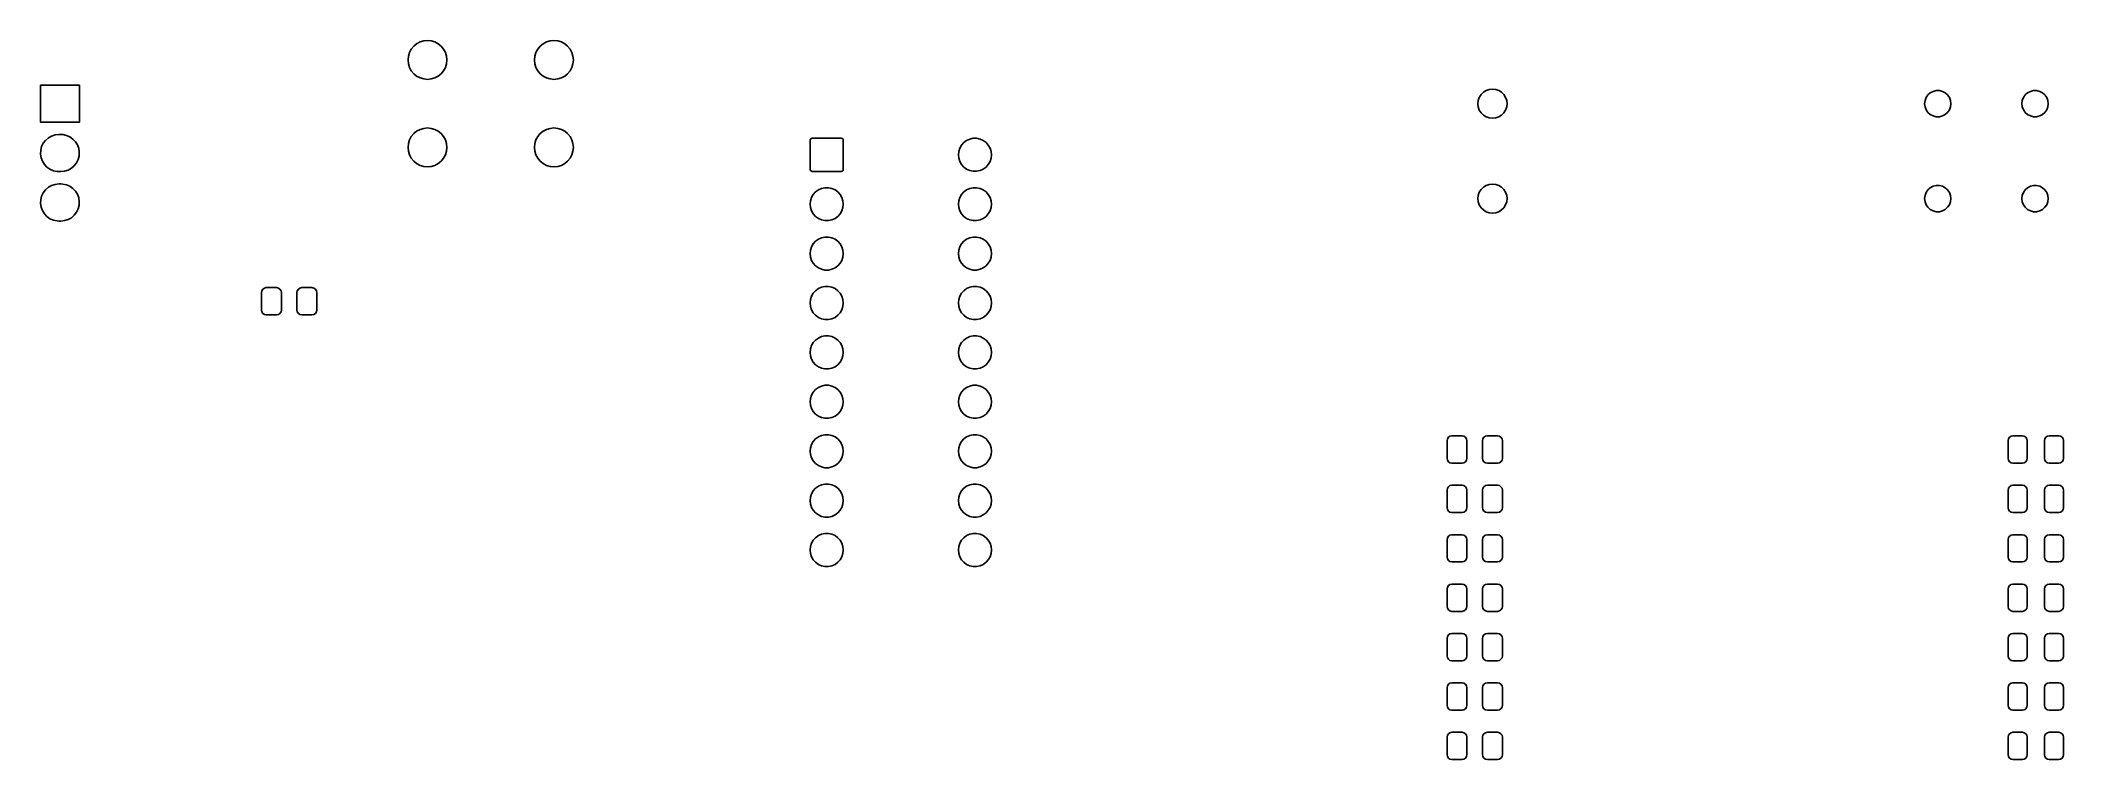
# Model space of a CAD drawing. Extents: x 2.96 to 7.06, y -3.93 to -2.47.
import ezdxf

# ---------------------------------------------------------------- set-up
doc = ezdxf.new("R2010")
doc.units = 0
doc.header["$MEASUREMENT"] = 0
doc.layers.add('BLACK', color=7, linetype='CONTINUOUS')

msp = doc.modelspace()

# ---------------------------------------------------------------- linework, layer by layer
at = {"layer": 'BLACK', "linetype": 'CONTINUOUS'}
for p, q in [((3.7055, -2.5037), (3.7077, -2.4964)), ((3.7077, -2.4964), (3.7114, -2.4895)), ((3.7114, -2.4895), (3.7163, -2.4836)), ((3.7163, -2.4836), (3.7222, -2.4787)), ((3.7222, -2.4787), (3.729, -2.475)), ((3.729, -2.475), (3.7364, -2.4728)), ((3.7364, -2.4728), (3.7441, -2.472)), ((3.7441, -2.472), (3.7518, -2.4728)), ((3.7518, -2.4728), (3.7592, -2.475)), ((3.7592, -2.475), (3.766, -2.4787)), ((3.766, -2.4787), (3.7719, -2.4836)), ((3.7719, -2.4836), (3.7768, -2.4895)), ((3.7768, -2.4895), (3.7805, -2.4964)), ((3.7805, -2.4964), (3.7827, -2.5037)), ((3.9614, -2.5037), (3.9636, -2.4964)), ((3.9636, -2.4964), (3.9673, -2.4895)), ((3.9673, -2.4895), (3.9722, -2.4836)), ((3.9722, -2.4836), (3.9781, -2.4787)), ((3.9781, -2.4787), (3.9849, -2.475)), ((3.9849, -2.475), (3.9923, -2.4728)), ((3.9923, -2.4728), (4, -2.472)), ((4, -2.472), (4.0077, -2.4728)), ((4.0077, -2.4728), (4.0151, -2.475)), ((4.0151, -2.475), (4.0219, -2.4787)), ((4.0219, -2.4787), (4.0278, -2.4836)), ((4.0278, -2.4836), (4.0327, -2.4895)), ((4.0327, -2.4895), (4.0364, -2.4964)), ((4.0364, -2.4964), (4.0386, -2.5037)), ((3.7047, -2.5114), (3.7055, -2.5037)), ((3.7055, -2.5191), (3.7047, -2.5114)), ((3.7077, -2.5265), (3.7055, -2.5191)), ((3.7114, -2.5333), (3.7077, -2.5265)), ((3.7163, -2.5393), (3.7114, -2.5333)), ((3.7768, -2.5333), (3.7719, -2.5393)), ((3.7805, -2.5265), (3.7768, -2.5333)), ((3.7827, -2.5191), (3.7805, -2.5265)), ((3.7827, -2.5037), (3.7835, -2.5114)), ((3.7835, -2.5114), (3.7827, -2.5191)), ((3.9606, -2.5114), (3.9614, -2.5037)), ((3.9614, -2.5191), (3.9606, -2.5114)), ((3.9636, -2.5265), (3.9614, -2.5191)), ((3.9673, -2.5333), (3.9636, -2.5265)), ((3.9722, -2.5393), (3.9673, -2.5333)), ((4.0327, -2.5333), (4.0278, -2.5393)), ((4.0364, -2.5265), (4.0327, -2.5333)), ((4.0386, -2.5191), (4.0364, -2.5265)), ((4.0386, -2.5037), (4.0394, -2.5114)), ((4.0394, -2.5114), (4.0386, -2.5191)), ((2.9606, -2.6375), (2.9606, -2.5625)), ((2.9606, -2.5625), (3.0394, -2.5625)), ((3.0394, -2.5625), (3.0394, -2.6375)), ((3.7222, -2.5442), (3.7163, -2.5393)), ((3.729, -2.5478), (3.7222, -2.5442)), ((3.7364, -2.55), (3.729, -2.5478)), ((3.7441, -2.5508), (3.7364, -2.55)), ((3.7518, -2.55), (3.7441, -2.5508)), ((3.7592, -2.5478), (3.7518, -2.55)), ((3.766, -2.5442), (3.7592, -2.5478)), ((3.7719, -2.5393), (3.766, -2.5442)), ((3.9781, -2.5442), (3.9722, -2.5393)), ((3.9849, -2.5478), (3.9781, -2.5442)), ((3.9923, -2.55), (3.9849, -2.5478)), ((4, -2.5508), (3.9923, -2.55)), ((4.0077, -2.55), (4, -2.5508)), ((4.0151, -2.5478), (4.0077, -2.55)), ((4.0219, -2.5442), (4.0151, -2.5478)), ((4.0278, -2.5393), (4.0219, -2.5442)), ((5.8769, -2.5816), (5.8816, -2.5769)), ((5.8816, -2.5769), (5.8872, -2.5734)), ((5.8872, -2.5734), (5.8934, -2.5712)), ((5.8934, -2.5712), (5.9, -2.5705)), ((5.9, -2.5705), (5.9066, -2.5712)), ((5.9066, -2.5712), (5.9128, -2.5734)), ((5.9128, -2.5734), (5.9184, -2.5769)), ((5.9184, -2.5769), (5.9231, -2.5816)), ((6.7816, -2.5823), (6.7864, -2.5781)), ((6.7864, -2.5781), (6.7921, -2.5751)), ((6.7921, -2.5751), (6.7984, -2.5736)), ((6.7984, -2.5736), (6.8048, -2.5736)), ((6.8048, -2.5736), (6.811, -2.5751)), ((6.811, -2.5751), (6.8167, -2.5781)), ((6.8167, -2.5781), (6.8215, -2.5823)), ((6.9785, -2.5823), (6.9833, -2.5781)), ((6.9833, -2.5781), (6.989, -2.5751)), ((6.989, -2.5751), (6.9952, -2.5736)), ((6.9952, -2.5736), (7.0016, -2.5736)), ((7.0016, -2.5736), (7.0079, -2.5751)), ((7.0079, -2.5751), (7.0136, -2.5781)), ((7.0136, -2.5781), (7.0184, -2.5823)), ((5.8705, -2.6), (5.8712, -2.5934)), ((5.8712, -2.6066), (5.8705, -2.6)), ((5.8712, -2.5934), (5.8734, -2.5872)), ((5.8734, -2.6128), (5.8712, -2.6066)), ((5.8734, -2.5872), (5.8769, -2.5816)), ((5.8769, -2.6184), (5.8734, -2.6128)), ((5.8816, -2.6231), (5.8769, -2.6184)), ((5.9231, -2.6184), (5.9184, -2.6231)), ((5.9231, -2.5816), (5.9266, -2.5872)), ((5.9266, -2.6128), (5.9231, -2.6184)), ((5.9266, -2.5872), (5.9288, -2.5934)), ((5.9288, -2.6066), (5.9266, -2.6128)), ((5.9288, -2.5934), (5.9295, -2.6)), ((5.9295, -2.6), (5.9288, -2.6066)), ((6.7749, -2.6), (6.7757, -2.5936)), ((6.7757, -2.6064), (6.7749, -2.6)), ((6.7757, -2.5936), (6.778, -2.5876)), ((6.778, -2.6124), (6.7757, -2.6064)), ((6.778, -2.5876), (6.7816, -2.5823)), ((6.7816, -2.6177), (6.778, -2.6124)), ((6.7864, -2.6219), (6.7816, -2.6177)), ((6.8215, -2.6177), (6.8167, -2.6219)), ((6.8215, -2.5823), (6.8252, -2.5876)), ((6.8252, -2.6124), (6.8215, -2.6177)), ((6.8252, -2.5876), (6.8274, -2.5936)), ((6.8274, -2.6064), (6.8252, -2.6124)), ((6.8274, -2.5936), (6.8282, -2.6)), ((6.8282, -2.6), (6.8274, -2.6064)), ((6.9718, -2.6), (6.9726, -2.5936)), ((6.9726, -2.6064), (6.9718, -2.6)), ((6.9726, -2.5936), (6.9748, -2.5876)), ((6.9748, -2.6124), (6.9726, -2.6064)), ((6.9748, -2.5876), (6.9785, -2.5823)), ((6.9785, -2.6177), (6.9748, -2.6124)), ((6.9833, -2.6219), (6.9785, -2.6177)), ((7.0184, -2.6177), (7.0136, -2.6219)), ((7.0184, -2.5823), (7.022, -2.5876)), ((7.022, -2.6124), (7.0184, -2.6177)), ((7.022, -2.5876), (7.0243, -2.5936)), ((7.0243, -2.6064), (7.022, -2.6124)), ((7.0243, -2.5936), (7.0251, -2.6)), ((7.0251, -2.6), (7.0243, -2.6064)), ((3.0394, -2.6375), (2.9606, -2.6375)), ((3.7114, -2.6667), (3.7163, -2.6607)), ((3.7163, -2.6607), (3.7222, -2.6558)), ((3.7222, -2.6558), (3.729, -2.6522)), ((3.729, -2.6522), (3.7364, -2.65)), ((3.7364, -2.65), (3.7441, -2.6492)), ((3.7441, -2.6492), (3.7518, -2.65)), ((3.7518, -2.65), (3.7592, -2.6522)), ((3.7592, -2.6522), (3.766, -2.6558)), ((3.766, -2.6558), (3.7719, -2.6607)), ((3.7719, -2.6607), (3.7768, -2.6667)), ((3.9673, -2.6667), (3.9722, -2.6607)), ((3.9722, -2.6607), (3.9781, -2.6558)), ((3.9781, -2.6558), (3.9849, -2.6522)), ((3.9849, -2.6522), (3.9923, -2.65)), ((3.9923, -2.65), (4, -2.6492)), ((4, -2.6492), (4.0077, -2.65)), ((4.0077, -2.65), (4.0151, -2.6522)), ((4.0151, -2.6522), (4.0219, -2.6558)), ((4.0219, -2.6558), (4.0278, -2.6607)), ((4.0278, -2.6607), (4.0327, -2.6667)), ((5.8872, -2.6266), (5.8816, -2.6231)), ((5.8934, -2.6288), (5.8872, -2.6266)), ((5.9, -2.6295), (5.8934, -2.6288)), ((5.9066, -2.6288), (5.9, -2.6295)), ((5.9128, -2.6266), (5.9066, -2.6288)), ((5.9184, -2.6231), (5.9128, -2.6266)), ((6.7921, -2.6249), (6.7864, -2.6219)), ((6.7984, -2.6264), (6.7921, -2.6249)), ((6.8048, -2.6264), (6.7984, -2.6264)), ((6.811, -2.6249), (6.8048, -2.6264)), ((6.8167, -2.6219), (6.811, -2.6249)), ((6.989, -2.6249), (6.9833, -2.6219)), ((6.9952, -2.6264), (6.989, -2.6249)), ((7.0016, -2.6264), (6.9952, -2.6264)), ((7.0079, -2.6249), (7.0016, -2.6264)), ((7.0136, -2.6219), (7.0079, -2.6249)), ((2.9607, -2.7019), (2.9611, -2.6943)), ((2.9618, -2.7094), (2.9607, -2.7019)), ((2.9611, -2.6943), (2.963, -2.687)), ((2.963, -2.687), (2.9663, -2.6802)), ((2.9663, -2.6802), (2.971, -2.6742)), ((2.971, -2.6742), (2.9767, -2.6692)), ((2.9767, -2.6692), (2.9833, -2.6655)), ((2.9833, -2.6655), (2.9906, -2.6633)), ((2.9906, -2.6633), (2.9981, -2.6625)), ((2.9981, -2.6625), (3.0019, -2.6625)), ((3.0019, -2.6625), (3.0057, -2.6627)), ((3.0057, -2.6627), (3.0131, -2.6642)), ((3.0131, -2.6642), (3.0201, -2.6672)), ((3.0201, -2.6672), (3.0263, -2.6715)), ((3.0263, -2.6715), (3.0315, -2.677)), ((3.0315, -2.677), (3.0355, -2.6835)), ((3.0355, -2.6835), (3.0382, -2.6906)), ((3.0382, -2.6906), (3.0393, -2.6981)), ((3.0393, -2.6981), (3.0389, -2.7057)), ((3.7047, -2.6886), (3.7055, -2.6809)), ((3.7055, -2.6963), (3.7047, -2.6886)), ((3.7055, -2.6809), (3.7077, -2.6735)), ((3.7077, -2.7036), (3.7055, -2.6963)), ((3.7077, -2.6735), (3.7114, -2.6667)), ((3.7768, -2.6667), (3.7805, -2.6735)), ((3.7805, -2.6735), (3.7827, -2.6809)), ((3.7827, -2.6963), (3.7805, -2.7036)), ((3.7827, -2.6809), (3.7835, -2.6886)), ((3.7835, -2.6886), (3.7827, -2.6963)), ((3.9606, -2.6886), (3.9614, -2.6809)), ((3.9614, -2.6963), (3.9606, -2.6886)), ((3.9614, -2.6809), (3.9636, -2.6735)), ((3.9636, -2.7036), (3.9614, -2.6963)), ((3.9636, -2.6735), (3.9673, -2.6667)), ((4.0327, -2.6667), (4.0364, -2.6735)), ((4.0364, -2.6735), (4.0386, -2.6809)), ((4.0386, -2.6963), (4.0364, -2.7036)), ((4.0386, -2.6809), (4.0394, -2.6886)), ((4.0394, -2.6886), (4.0386, -2.6963)), ((4.5188, -2.6739), (4.5191, -2.6724)), ((4.5188, -2.7329), (4.5188, -2.6739)), ((4.5191, -2.6724), (4.52, -2.6711)), ((4.52, -2.6711), (4.5213, -2.6702)), ((4.5213, -2.6702), (4.5228, -2.6699)), ((4.5228, -2.6699), (4.5818, -2.6699)), ((4.5818, -2.6699), (4.5834, -2.6702)), ((4.5834, -2.6702), (4.5847, -2.6711)), ((4.5847, -2.6711), (4.5855, -2.6724)), ((4.5855, -2.6724), (4.5859, -2.6739)), ((4.5859, -2.6739), (4.5859, -2.7329)), ((4.8188, -2.7034), (4.8196, -2.6965)), ((4.8196, -2.6965), (4.8217, -2.6898)), ((4.8217, -2.6898), (4.8252, -2.6837)), ((4.8252, -2.6837), (4.8299, -2.6785)), ((4.8299, -2.6785), (4.8356, -2.6744)), ((4.8356, -2.6744), (4.842, -2.6716)), ((4.842, -2.6716), (4.8488, -2.6701)), ((4.8488, -2.6701), (4.8558, -2.6701)), ((4.8558, -2.6701), (4.8627, -2.6716)), ((4.8627, -2.6716), (4.8691, -2.6744)), ((4.8691, -2.6744), (4.8748, -2.6785)), ((4.8748, -2.6785), (4.8794, -2.6837)), ((4.8794, -2.6837), (4.883, -2.6898)), ((4.883, -2.6898), (4.8851, -2.6965)), ((4.8851, -2.6965), (4.8859, -2.7034)), ((2.9645, -2.7165), (2.9618, -2.7094)), ((2.9685, -2.723), (2.9645, -2.7165)), ((2.9737, -2.7285), (2.9685, -2.723)), ((2.9799, -2.7328), (2.9737, -2.7285)), ((2.9869, -2.7358), (2.9799, -2.7328)), ((2.9943, -2.7373), (2.9869, -2.7358)), ((2.9981, -2.7375), (2.9943, -2.7373)), ((3.0019, -2.7375), (2.9981, -2.7375)), ((3.0094, -2.7367), (3.0019, -2.7375)), ((3.0167, -2.7345), (3.0094, -2.7367)), ((3.0233, -2.7308), (3.0167, -2.7345)), ((3.029, -2.7258), (3.0233, -2.7308)), ((3.0337, -2.7198), (3.029, -2.7258)), ((3.037, -2.713), (3.0337, -2.7198)), ((3.0389, -2.7057), (3.037, -2.713)), ((3.7114, -2.7105), (3.7077, -2.7036)), ((3.7163, -2.7164), (3.7114, -2.7105)), ((3.7222, -2.7213), (3.7163, -2.7164)), ((3.729, -2.725), (3.7222, -2.7213)), ((3.7364, -2.7272), (3.729, -2.725)), ((3.7441, -2.728), (3.7364, -2.7272)), ((3.7518, -2.7272), (3.7441, -2.728)), ((3.7592, -2.725), (3.7518, -2.7272)), ((3.766, -2.7213), (3.7592, -2.725)), ((3.7719, -2.7164), (3.766, -2.7213)), ((3.7768, -2.7105), (3.7719, -2.7164)), ((3.7805, -2.7036), (3.7768, -2.7105)), ((3.9673, -2.7105), (3.9636, -2.7036)), ((3.9722, -2.7164), (3.9673, -2.7105)), ((3.9781, -2.7213), (3.9722, -2.7164)), ((3.9849, -2.725), (3.9781, -2.7213)), ((3.9923, -2.7272), (3.9849, -2.725)), ((4, -2.728), (3.9923, -2.7272)), ((4.0077, -2.7272), (4, -2.728)), ((4.0151, -2.725), (4.0077, -2.7272)), ((4.0219, -2.7213), (4.0151, -2.725)), ((4.0278, -2.7164), (4.0219, -2.7213)), ((4.0327, -2.7105), (4.0278, -2.7164)), ((4.0364, -2.7036), (4.0327, -2.7105)), ((4.5191, -2.7345), (4.5188, -2.7329)), ((4.52, -2.7358), (4.5191, -2.7345)), ((4.5213, -2.7367), (4.52, -2.7358)), ((4.5228, -2.737), (4.5213, -2.7367)), ((4.5818, -2.737), (4.5228, -2.737)), ((4.5834, -2.7367), (4.5818, -2.737)), ((4.5847, -2.7358), (4.5834, -2.7367)), ((4.5855, -2.7345), (4.5847, -2.7358)), ((4.5859, -2.7329), (4.5855, -2.7345)), ((4.8196, -2.7104), (4.8188, -2.7034)), ((4.8217, -2.7171), (4.8196, -2.7104)), ((4.8252, -2.7231), (4.8217, -2.7171)), ((4.8299, -2.7283), (4.8252, -2.7231)), ((4.8356, -2.7325), (4.8299, -2.7283)), ((4.842, -2.7353), (4.8356, -2.7325)), ((4.8488, -2.7368), (4.842, -2.7353)), ((4.8558, -2.7368), (4.8488, -2.7368)), ((4.8627, -2.7353), (4.8558, -2.7368)), ((4.8691, -2.7325), (4.8627, -2.7353)), ((4.8748, -2.7283), (4.8691, -2.7325)), ((4.8794, -2.7231), (4.8748, -2.7283)), ((4.883, -2.7171), (4.8794, -2.7231)), ((4.8851, -2.7104), (4.883, -2.7171)), ((4.8859, -2.7034), (4.8851, -2.7104)), ((2.963, -2.787), (2.9663, -2.7802)), ((2.9663, -2.7802), (2.971, -2.7742)), ((2.971, -2.7742), (2.9767, -2.7692)), ((2.9767, -2.7692), (2.9833, -2.7655)), ((2.9833, -2.7655), (2.9906, -2.7633)), ((2.9906, -2.7633), (2.9981, -2.7625)), ((2.9981, -2.7625), (3.0019, -2.7625)), ((3.0019, -2.7625), (3.0057, -2.7627)), ((3.0057, -2.7627), (3.0131, -2.7642)), ((3.0131, -2.7642), (3.0201, -2.7672)), ((3.0201, -2.7672), (3.0263, -2.7715)), ((3.0263, -2.7715), (3.0315, -2.777)), ((3.0315, -2.777), (3.0355, -2.7835)), ((3.0355, -2.7835), (3.0382, -2.7906)), ((4.5217, -2.7898), (4.5252, -2.7837)), ((4.5252, -2.7837), (4.5299, -2.7785)), ((4.5299, -2.7785), (4.5356, -2.7744)), ((4.5356, -2.7744), (4.542, -2.7716)), ((4.542, -2.7716), (4.5488, -2.7701)), ((4.5488, -2.7701), (4.5558, -2.7701)), ((4.5558, -2.7701), (4.5627, -2.7716)), ((4.5627, -2.7716), (4.5691, -2.7744)), ((4.5691, -2.7744), (4.5748, -2.7785)), ((4.5748, -2.7785), (4.5794, -2.7837)), ((4.5794, -2.7837), (4.583, -2.7898)), ((4.8217, -2.7898), (4.8252, -2.7837)), ((4.8252, -2.7837), (4.8299, -2.7785)), ((4.8299, -2.7785), (4.8356, -2.7744)), ((4.8356, -2.7744), (4.842, -2.7716)), ((4.842, -2.7716), (4.8488, -2.7701)), ((4.8488, -2.7701), (4.8558, -2.7701)), ((4.8558, -2.7701), (4.8627, -2.7716)), ((4.8627, -2.7716), (4.8691, -2.7744)), ((4.8691, -2.7744), (4.8748, -2.7785)), ((4.8748, -2.7785), (4.8794, -2.7837)), ((4.8794, -2.7837), (4.883, -2.7898)), ((5.8712, -2.7856), (5.8734, -2.7793)), ((5.8734, -2.7793), (5.8769, -2.7737)), ((5.8769, -2.7737), (5.8816, -2.769)), ((5.8816, -2.769), (5.8872, -2.7655)), ((5.8872, -2.7655), (5.8934, -2.7633)), ((5.8934, -2.7633), (5.9, -2.7626)), ((5.9, -2.7626), (5.9066, -2.7633)), ((5.9066, -2.7633), (5.9128, -2.7655)), ((5.9128, -2.7655), (5.9184, -2.769)), ((5.9184, -2.769), (5.9231, -2.7737)), ((5.9231, -2.7737), (5.9266, -2.7793)), ((5.9266, -2.7793), (5.9288, -2.7856)), ((6.7757, -2.7858), (6.778, -2.7797)), ((6.778, -2.7797), (6.7816, -2.7745)), ((6.7816, -2.7745), (6.7864, -2.7702)), ((6.7864, -2.7702), (6.7921, -2.7672)), ((6.7921, -2.7672), (6.7984, -2.7657)), ((6.7984, -2.7657), (6.8048, -2.7657)), ((6.8048, -2.7657), (6.811, -2.7672)), ((6.811, -2.7672), (6.8167, -2.7702)), ((6.8167, -2.7702), (6.8215, -2.7745)), ((6.8215, -2.7745), (6.8252, -2.7797)), ((6.8252, -2.7797), (6.8274, -2.7858)), ((6.9726, -2.7858), (6.9748, -2.7797)), ((6.9748, -2.7797), (6.9785, -2.7745)), ((6.9785, -2.7745), (6.9833, -2.7702)), ((6.9833, -2.7702), (6.989, -2.7672)), ((6.989, -2.7672), (6.9952, -2.7657)), ((6.9952, -2.7657), (7.0016, -2.7657)), ((7.0016, -2.7657), (7.0079, -2.7672)), ((7.0079, -2.7672), (7.0136, -2.7702)), ((7.0136, -2.7702), (7.0184, -2.7745)), ((7.0184, -2.7745), (7.022, -2.7797)), ((7.022, -2.7797), (7.0243, -2.7858)), ((2.9607, -2.8019), (2.9611, -2.7943)), ((2.9618, -2.8094), (2.9607, -2.8019)), ((2.9611, -2.7943), (2.963, -2.787)), ((2.9645, -2.8165), (2.9618, -2.8094)), ((2.9685, -2.823), (2.9645, -2.8165)), ((2.9737, -2.8285), (2.9685, -2.823)), ((3.029, -2.8258), (3.0233, -2.8308)), ((3.0337, -2.8198), (3.029, -2.8258)), ((3.037, -2.813), (3.0337, -2.8198)), ((3.0389, -2.8057), (3.037, -2.813)), ((3.0382, -2.7906), (3.0393, -2.7981)), ((3.0393, -2.7981), (3.0389, -2.8057)), ((4.5188, -2.8034), (4.5196, -2.7965)), ((4.5196, -2.8104), (4.5188, -2.8034)), ((4.5196, -2.7965), (4.5217, -2.7898)), ((4.5217, -2.8171), (4.5196, -2.8104)), ((4.5252, -2.8231), (4.5217, -2.8171)), ((4.5299, -2.8283), (4.5252, -2.8231)), ((4.5794, -2.8231), (4.5748, -2.8283)), ((4.583, -2.8171), (4.5794, -2.8231)), ((4.583, -2.7898), (4.5851, -2.7965)), ((4.5851, -2.8104), (4.583, -2.8171)), ((4.5851, -2.7965), (4.5859, -2.8034)), ((4.5859, -2.8034), (4.5851, -2.8104)), ((4.8188, -2.8034), (4.8196, -2.7965)), ((4.8196, -2.8104), (4.8188, -2.8034)), ((4.8196, -2.7965), (4.8217, -2.7898)), ((4.8217, -2.8171), (4.8196, -2.8104)), ((4.8252, -2.8231), (4.8217, -2.8171)), ((4.8299, -2.8283), (4.8252, -2.8231)), ((4.8794, -2.8231), (4.8748, -2.8283)), ((4.883, -2.8171), (4.8794, -2.8231)), ((4.883, -2.7898), (4.8851, -2.7965)), ((4.8851, -2.8104), (4.883, -2.8171)), ((4.8851, -2.7965), (4.8859, -2.8034)), ((4.8859, -2.8034), (4.8851, -2.8104)), ((5.8705, -2.7921), (5.8712, -2.7856)), ((5.8712, -2.7987), (5.8705, -2.7921)), ((5.8734, -2.8049), (5.8712, -2.7987)), ((5.8769, -2.8105), (5.8734, -2.8049)), ((5.8816, -2.8152), (5.8769, -2.8105)), ((5.8872, -2.8187), (5.8816, -2.8152)), ((5.8934, -2.8209), (5.8872, -2.8187)), ((5.9, -2.8217), (5.8934, -2.8209)), ((5.9066, -2.8209), (5.9, -2.8217)), ((5.9128, -2.8187), (5.9066, -2.8209)), ((5.9184, -2.8152), (5.9128, -2.8187)), ((5.9231, -2.8105), (5.9184, -2.8152)), ((5.9266, -2.8049), (5.9231, -2.8105)), ((5.9288, -2.7987), (5.9266, -2.8049)), ((5.9288, -2.7856), (5.9295, -2.7921)), ((5.9295, -2.7921), (5.9288, -2.7987)), ((6.7749, -2.7921), (6.7757, -2.7858)), ((6.7757, -2.7985), (6.7749, -2.7921)), ((6.778, -2.8045), (6.7757, -2.7985)), ((6.7816, -2.8098), (6.778, -2.8045)), ((6.7864, -2.814), (6.7816, -2.8098)), ((6.7921, -2.817), (6.7864, -2.814)), ((6.7984, -2.8186), (6.7921, -2.817)), ((6.8048, -2.8186), (6.7984, -2.8186)), ((6.811, -2.817), (6.8048, -2.8186)), ((6.8167, -2.814), (6.811, -2.817)), ((6.8215, -2.8098), (6.8167, -2.814)), ((6.8252, -2.8045), (6.8215, -2.8098)), ((6.8274, -2.7985), (6.8252, -2.8045)), ((6.8274, -2.7858), (6.8282, -2.7921)), ((6.8282, -2.7921), (6.8274, -2.7985)), ((6.9718, -2.7921), (6.9726, -2.7858)), ((6.9726, -2.7985), (6.9718, -2.7921)), ((6.9748, -2.8045), (6.9726, -2.7985)), ((6.9785, -2.8098), (6.9748, -2.8045)), ((6.9833, -2.814), (6.9785, -2.8098)), ((6.989, -2.817), (6.9833, -2.814)), ((6.9952, -2.8186), (6.989, -2.817)), ((7.0016, -2.8186), (6.9952, -2.8186)), ((7.0079, -2.817), (7.0016, -2.8186)), ((7.0136, -2.814), (7.0079, -2.817)), ((7.0184, -2.8098), (7.0136, -2.814)), ((7.022, -2.8045), (7.0184, -2.8098)), ((7.0243, -2.7985), (7.022, -2.8045)), ((7.0243, -2.7858), (7.0251, -2.7921)), ((7.0251, -2.7921), (7.0243, -2.7985)), ((2.9799, -2.8328), (2.9737, -2.8285)), ((2.9869, -2.8358), (2.9799, -2.8328)), ((2.9943, -2.8373), (2.9869, -2.8358)), ((2.9981, -2.8375), (2.9943, -2.8373)), ((3.0019, -2.8375), (2.9981, -2.8375)), ((3.0094, -2.8367), (3.0019, -2.8375)), ((3.0167, -2.8345), (3.0094, -2.8367)), ((3.0233, -2.8308), (3.0167, -2.8345)), ((4.5356, -2.8325), (4.5299, -2.8283)), ((4.542, -2.8353), (4.5356, -2.8325)), ((4.5488, -2.8368), (4.542, -2.8353)), ((4.5558, -2.8368), (4.5488, -2.8368)), ((4.5627, -2.8353), (4.5558, -2.8368)), ((4.5691, -2.8325), (4.5627, -2.8353)), ((4.5748, -2.8283), (4.5691, -2.8325)), ((4.8356, -2.8325), (4.8299, -2.8283)), ((4.842, -2.8353), (4.8356, -2.8325)), ((4.8488, -2.8368), (4.842, -2.8353)), ((4.8558, -2.8368), (4.8488, -2.8368)), ((4.8627, -2.8353), (4.8558, -2.8368)), ((4.8691, -2.8325), (4.8627, -2.8353)), ((4.8748, -2.8283), (4.8691, -2.8325)), ((4.5188, -2.9034), (4.5196, -2.8965)), ((4.5196, -2.9104), (4.5188, -2.9034)), ((4.5196, -2.8965), (4.5217, -2.8898)), ((4.5217, -2.8898), (4.5252, -2.8837)), ((4.5252, -2.8837), (4.5299, -2.8785)), ((4.5299, -2.8785), (4.5356, -2.8744)), ((4.5356, -2.8744), (4.542, -2.8716)), ((4.542, -2.8716), (4.5488, -2.8701)), ((4.5488, -2.8701), (4.5558, -2.8701)), ((4.5558, -2.8701), (4.5627, -2.8716)), ((4.5627, -2.8716), (4.5691, -2.8744)), ((4.5691, -2.8744), (4.5748, -2.8785)), ((4.5748, -2.8785), (4.5794, -2.8837)), ((4.5794, -2.8837), (4.583, -2.8898)), ((4.583, -2.8898), (4.5851, -2.8965)), ((4.5851, -2.8965), (4.5859, -2.9034)), ((4.5859, -2.9034), (4.5851, -2.9104)), ((4.8188, -2.9034), (4.8196, -2.8965)), ((4.8196, -2.9104), (4.8188, -2.9034)), ((4.8196, -2.8965), (4.8217, -2.8898)), ((4.8217, -2.8898), (4.8252, -2.8837)), ((4.8252, -2.8837), (4.8299, -2.8785)), ((4.8299, -2.8785), (4.8356, -2.8744)), ((4.8356, -2.8744), (4.842, -2.8716)), ((4.842, -2.8716), (4.8488, -2.8701)), ((4.8488, -2.8701), (4.8558, -2.8701)), ((4.8558, -2.8701), (4.8627, -2.8716)), ((4.8627, -2.8716), (4.8691, -2.8744)), ((4.8691, -2.8744), (4.8748, -2.8785)), ((4.8748, -2.8785), (4.8794, -2.8837)), ((4.8794, -2.8837), (4.883, -2.8898)), ((4.883, -2.8898), (4.8851, -2.8965)), ((4.8851, -2.8965), (4.8859, -2.9034)), ((4.8859, -2.9034), (4.8851, -2.9104)), ((4.5217, -2.9171), (4.5196, -2.9104)), ((4.5252, -2.9231), (4.5217, -2.9171)), ((4.5299, -2.9283), (4.5252, -2.9231)), ((4.5356, -2.9325), (4.5299, -2.9283)), ((4.542, -2.9353), (4.5356, -2.9325)), ((4.5488, -2.9368), (4.542, -2.9353)), ((4.5558, -2.9368), (4.5488, -2.9368)), ((4.5627, -2.9353), (4.5558, -2.9368)), ((4.5691, -2.9325), (4.5627, -2.9353)), ((4.5748, -2.9283), (4.5691, -2.9325)), ((4.5794, -2.9231), (4.5748, -2.9283)), ((4.583, -2.9171), (4.5794, -2.9231)), ((4.5851, -2.9104), (4.583, -2.9171)), ((4.8217, -2.9171), (4.8196, -2.9104)), ((4.8252, -2.9231), (4.8217, -2.9171)), ((4.8299, -2.9283), (4.8252, -2.9231)), ((4.8356, -2.9325), (4.8299, -2.9283)), ((4.842, -2.9353), (4.8356, -2.9325)), ((4.8488, -2.9368), (4.842, -2.9353)), ((4.8558, -2.9368), (4.8488, -2.9368)), ((4.8627, -2.9353), (4.8558, -2.9368)), ((4.8691, -2.9325), (4.8627, -2.9353)), ((4.8748, -2.9283), (4.8691, -2.9325)), ((4.8794, -2.9231), (4.8748, -2.9283)), ((4.883, -2.9171), (4.8794, -2.9231)), ((4.8851, -2.9104), (4.883, -2.9171)), ((3.408, -2.9823), (3.4087, -2.9785)), ((3.408, -3.0177), (3.408, -2.9823)), ((3.4087, -2.9785), (3.4109, -2.9753)), ((3.4109, -2.9753), (3.414, -2.9732)), ((3.414, -2.9732), (3.4178, -2.9724)), ((3.4178, -2.9724), (3.4385, -2.9724)), ((3.4385, -2.9724), (3.4423, -2.9732)), ((3.4423, -2.9732), (3.4454, -2.9753)), ((3.4454, -2.9753), (3.4476, -2.9785)), ((3.4476, -2.9785), (3.4483, -2.9823)), ((3.4483, -2.9823), (3.4483, -3.0177)), ((3.4798, -2.9823), (3.4806, -2.9785)), ((3.4798, -3.0177), (3.4798, -2.9823)), ((3.4806, -2.9785), (3.4827, -2.9753)), ((3.4827, -2.9753), (3.4859, -2.9732)), ((3.4859, -2.9732), (3.4897, -2.9724)), ((3.4897, -2.9724), (3.5103, -2.9724)), ((3.5103, -2.9724), (3.5141, -2.9732)), ((3.5141, -2.9732), (3.5173, -2.9753)), ((3.5173, -2.9753), (3.5194, -2.9785)), ((3.5194, -2.9785), (3.5202, -2.9823)), ((3.5202, -2.9823), (3.5202, -3.0177)), ((4.5217, -2.9898), (4.5252, -2.9837)), ((4.5252, -2.9837), (4.5299, -2.9785)), ((4.5299, -2.9785), (4.5356, -2.9744)), ((4.5356, -2.9744), (4.542, -2.9716)), ((4.542, -2.9716), (4.5488, -2.9701)), ((4.5488, -2.9701), (4.5558, -2.9701)), ((4.5558, -2.9701), (4.5627, -2.9716)), ((4.5627, -2.9716), (4.5691, -2.9744)), ((4.5691, -2.9744), (4.5748, -2.9785)), ((4.5748, -2.9785), (4.5794, -2.9837)), ((4.5794, -2.9837), (4.583, -2.9898)), ((4.8217, -2.9898), (4.8252, -2.9837)), ((4.8252, -2.9837), (4.8299, -2.9785)), ((4.8299, -2.9785), (4.8356, -2.9744)), ((4.8356, -2.9744), (4.842, -2.9716)), ((4.842, -2.9716), (4.8488, -2.9701)), ((4.8488, -2.9701), (4.8558, -2.9701)), ((4.8558, -2.9701), (4.8627, -2.9716)), ((4.8627, -2.9716), (4.8691, -2.9744)), ((4.8691, -2.9744), (4.8748, -2.9785)), ((4.8748, -2.9785), (4.8794, -2.9837)), ((4.8794, -2.9837), (4.883, -2.9898)), ((3.4087, -3.0215), (3.408, -3.0177)), ((3.4109, -3.0247), (3.4087, -3.0215)), ((3.414, -3.0268), (3.4109, -3.0247)), ((3.4178, -3.0276), (3.414, -3.0268)), ((3.4385, -3.0276), (3.4178, -3.0276)), ((3.4423, -3.0268), (3.4385, -3.0276)), ((3.4454, -3.0247), (3.4423, -3.0268)), ((3.4476, -3.0215), (3.4454, -3.0247)), ((3.4483, -3.0177), (3.4476, -3.0215)), ((3.4806, -3.0215), (3.4798, -3.0177)), ((3.4827, -3.0247), (3.4806, -3.0215)), ((3.4859, -3.0268), (3.4827, -3.0247)), ((3.4897, -3.0276), (3.4859, -3.0268)), ((3.5103, -3.0276), (3.4897, -3.0276)), ((3.5141, -3.0268), (3.5103, -3.0276)), ((3.5173, -3.0247), (3.5141, -3.0268)), ((3.5194, -3.0215), (3.5173, -3.0247)), ((3.5202, -3.0177), (3.5194, -3.0215)), ((4.5188, -3.0034), (4.5196, -2.9965)), ((4.5196, -3.0104), (4.5188, -3.0034)), ((4.5196, -2.9965), (4.5217, -2.9898)), ((4.5217, -3.0171), (4.5196, -3.0104)), ((4.5252, -3.0231), (4.5217, -3.0171)), ((4.5299, -3.0283), (4.5252, -3.0231)), ((4.5356, -3.0325), (4.5299, -3.0283)), ((4.5748, -3.0283), (4.5691, -3.0325)), ((4.5794, -3.0231), (4.5748, -3.0283)), ((4.583, -3.0171), (4.5794, -3.0231)), ((4.583, -2.9898), (4.5851, -2.9965)), ((4.5851, -3.0104), (4.583, -3.0171)), ((4.5851, -2.9965), (4.5859, -3.0034)), ((4.5859, -3.0034), (4.5851, -3.0104)), ((4.8188, -3.0034), (4.8196, -2.9965)), ((4.8196, -3.0104), (4.8188, -3.0034)), ((4.8196, -2.9965), (4.8217, -2.9898)), ((4.8217, -3.0171), (4.8196, -3.0104)), ((4.8252, -3.0231), (4.8217, -3.0171)), ((4.8299, -3.0283), (4.8252, -3.0231)), ((4.8356, -3.0325), (4.8299, -3.0283)), ((4.8748, -3.0283), (4.8691, -3.0325)), ((4.8794, -3.0231), (4.8748, -3.0283)), ((4.883, -3.0171), (4.8794, -3.0231)), ((4.883, -2.9898), (4.8851, -2.9965)), ((4.8851, -3.0104), (4.883, -3.0171)), ((4.8851, -2.9965), (4.8859, -3.0034)), ((4.8859, -3.0034), (4.8851, -3.0104)), ((4.542, -3.0353), (4.5356, -3.0325)), ((4.5356, -3.0744), (4.542, -3.0716)), ((4.5488, -3.0368), (4.542, -3.0353)), ((4.542, -3.0716), (4.5488, -3.0701)), ((4.5558, -3.0368), (4.5488, -3.0368)), ((4.5488, -3.0701), (4.5558, -3.0701)), ((4.5627, -3.0353), (4.5558, -3.0368)), ((4.5558, -3.0701), (4.5627, -3.0716)), ((4.5691, -3.0325), (4.5627, -3.0353)), ((4.5627, -3.0716), (4.5691, -3.0744)), ((4.842, -3.0353), (4.8356, -3.0325)), ((4.8356, -3.0744), (4.842, -3.0716)), ((4.8488, -3.0368), (4.842, -3.0353)), ((4.842, -3.0716), (4.8488, -3.0701)), ((4.8558, -3.0368), (4.8488, -3.0368)), ((4.8488, -3.0701), (4.8558, -3.0701)), ((4.8627, -3.0353), (4.8558, -3.0368)), ((4.8558, -3.0701), (4.8627, -3.0716)), ((4.8691, -3.0325), (4.8627, -3.0353)), ((4.8627, -3.0716), (4.8691, -3.0744)), ((4.5188, -3.1034), (4.5196, -3.0965)), ((4.5196, -3.1104), (4.5188, -3.1034)), ((4.5196, -3.0965), (4.5217, -3.0898)), ((4.5217, -3.1171), (4.5196, -3.1104)), ((4.5217, -3.0898), (4.5252, -3.0837)), ((4.5252, -3.0837), (4.5299, -3.0785)), ((4.5299, -3.0785), (4.5356, -3.0744)), ((4.5691, -3.0744), (4.5748, -3.0785)), ((4.5748, -3.0785), (4.5794, -3.0837)), ((4.5794, -3.0837), (4.583, -3.0898)), ((4.583, -3.0898), (4.5851, -3.0965)), ((4.5851, -3.1104), (4.583, -3.1171)), ((4.5851, -3.0965), (4.5859, -3.1034)), ((4.5859, -3.1034), (4.5851, -3.1104)), ((4.8188, -3.1034), (4.8196, -3.0965)), ((4.8196, -3.1104), (4.8188, -3.1034)), ((4.8196, -3.0965), (4.8217, -3.0898)), ((4.8217, -3.1171), (4.8196, -3.1104)), ((4.8217, -3.0898), (4.8252, -3.0837)), ((4.8252, -3.0837), (4.8299, -3.0785)), ((4.8299, -3.0785), (4.8356, -3.0744)), ((4.8691, -3.0744), (4.8748, -3.0785)), ((4.8748, -3.0785), (4.8794, -3.0837)), ((4.8794, -3.0837), (4.883, -3.0898)), ((4.883, -3.0898), (4.8851, -3.0965)), ((4.8851, -3.1104), (4.883, -3.1171)), ((4.8851, -3.0965), (4.8859, -3.1034)), ((4.8859, -3.1034), (4.8851, -3.1104)), ((4.5252, -3.1231), (4.5217, -3.1171)), ((4.5299, -3.1283), (4.5252, -3.1231)), ((4.5356, -3.1325), (4.5299, -3.1283)), ((4.542, -3.1353), (4.5356, -3.1325)), ((4.5488, -3.1368), (4.542, -3.1353)), ((4.5558, -3.1368), (4.5488, -3.1368)), ((4.5627, -3.1353), (4.5558, -3.1368)), ((4.5691, -3.1325), (4.5627, -3.1353)), ((4.5748, -3.1283), (4.5691, -3.1325)), ((4.5794, -3.1231), (4.5748, -3.1283)), ((4.583, -3.1171), (4.5794, -3.1231)), ((4.8252, -3.1231), (4.8217, -3.1171)), ((4.8299, -3.1283), (4.8252, -3.1231)), ((4.8356, -3.1325), (4.8299, -3.1283)), ((4.842, -3.1353), (4.8356, -3.1325)), ((4.8488, -3.1368), (4.842, -3.1353)), ((4.8558, -3.1368), (4.8488, -3.1368)), ((4.8627, -3.1353), (4.8558, -3.1368)), ((4.8691, -3.1325), (4.8627, -3.1353)), ((4.8748, -3.1283), (4.8691, -3.1325)), ((4.8794, -3.1231), (4.8748, -3.1283)), ((4.883, -3.1171), (4.8794, -3.1231)), ((4.5196, -3.1965), (4.5217, -3.1898)), ((4.5217, -3.1898), (4.5252, -3.1837)), ((4.5252, -3.1837), (4.5299, -3.1785)), ((4.5299, -3.1785), (4.5356, -3.1744)), ((4.5356, -3.1744), (4.542, -3.1716)), ((4.542, -3.1716), (4.5488, -3.1701)), ((4.5488, -3.1701), (4.5558, -3.1701)), ((4.5558, -3.1701), (4.5627, -3.1716)), ((4.5627, -3.1716), (4.5691, -3.1744)), ((4.5691, -3.1744), (4.5748, -3.1785)), ((4.5748, -3.1785), (4.5794, -3.1837)), ((4.5794, -3.1837), (4.583, -3.1898)), ((4.583, -3.1898), (4.5851, -3.1965)), ((4.8196, -3.1965), (4.8217, -3.1898)), ((4.8217, -3.1898), (4.8252, -3.1837)), ((4.8252, -3.1837), (4.8299, -3.1785)), ((4.8299, -3.1785), (4.8356, -3.1744)), ((4.8356, -3.1744), (4.842, -3.1716)), ((4.842, -3.1716), (4.8488, -3.1701)), ((4.8488, -3.1701), (4.8558, -3.1701)), ((4.8558, -3.1701), (4.8627, -3.1716)), ((4.8627, -3.1716), (4.8691, -3.1744)), ((4.8691, -3.1744), (4.8748, -3.1785)), ((4.8748, -3.1785), (4.8794, -3.1837)), ((4.8794, -3.1837), (4.883, -3.1898)), ((4.883, -3.1898), (4.8851, -3.1965)), ((4.5188, -3.2034), (4.5196, -3.1965)), ((4.5196, -3.2104), (4.5188, -3.2034)), ((4.5217, -3.2171), (4.5196, -3.2104)), ((4.5252, -3.2231), (4.5217, -3.2171)), ((4.5299, -3.2283), (4.5252, -3.2231)), ((4.5356, -3.2325), (4.5299, -3.2283)), ((4.542, -3.2353), (4.5356, -3.2325)), ((4.5488, -3.2368), (4.542, -3.2353)), ((4.5627, -3.2353), (4.5558, -3.2368)), ((4.5691, -3.2325), (4.5627, -3.2353)), ((4.5748, -3.2283), (4.5691, -3.2325)), ((4.5794, -3.2231), (4.5748, -3.2283)), ((4.583, -3.2171), (4.5794, -3.2231)), ((4.5851, -3.2104), (4.583, -3.2171)), ((4.5851, -3.1965), (4.5859, -3.2034)), ((4.5859, -3.2034), (4.5851, -3.2104)), ((4.8188, -3.2034), (4.8196, -3.1965)), ((4.8196, -3.2104), (4.8188, -3.2034)), ((4.8217, -3.2171), (4.8196, -3.2104)), ((4.8252, -3.2231), (4.8217, -3.2171)), ((4.8299, -3.2283), (4.8252, -3.2231)), ((4.8356, -3.2325), (4.8299, -3.2283)), ((4.842, -3.2353), (4.8356, -3.2325)), ((4.8488, -3.2368), (4.842, -3.2353)), ((4.8627, -3.2353), (4.8558, -3.2368)), ((4.8691, -3.2325), (4.8627, -3.2353)), ((4.8748, -3.2283), (4.8691, -3.2325)), ((4.8794, -3.2231), (4.8748, -3.2283)), ((4.883, -3.2171), (4.8794, -3.2231)), ((4.8851, -3.2104), (4.883, -3.2171)), ((4.8851, -3.1965), (4.8859, -3.2034)), ((4.8859, -3.2034), (4.8851, -3.2104)), ((4.5299, -3.2785), (4.5356, -3.2744)), ((4.5356, -3.2744), (4.542, -3.2716)), ((4.542, -3.2716), (4.5488, -3.2701)), ((4.5558, -3.2368), (4.5488, -3.2368)), ((4.5488, -3.2701), (4.5558, -3.2701)), ((4.5558, -3.2701), (4.5627, -3.2716)), ((4.5627, -3.2716), (4.5691, -3.2744)), ((4.5691, -3.2744), (4.5748, -3.2785)), ((4.8299, -3.2785), (4.8356, -3.2744)), ((4.8356, -3.2744), (4.842, -3.2716)), ((4.842, -3.2716), (4.8488, -3.2701)), ((4.8558, -3.2368), (4.8488, -3.2368)), ((4.8488, -3.2701), (4.8558, -3.2701)), ((4.8558, -3.2701), (4.8627, -3.2716)), ((4.8627, -3.2716), (4.8691, -3.2744)), ((4.8691, -3.2744), (4.8748, -3.2785)), ((5.8087, -3.2785), (5.8109, -3.2753)), ((5.8109, -3.2753), (5.814, -3.2732)), ((5.814, -3.2732), (5.8178, -3.2724)), ((5.8178, -3.2724), (5.8385, -3.2724)), ((5.8385, -3.2724), (5.8423, -3.2732)), ((5.8423, -3.2732), (5.8454, -3.2753)), ((5.8454, -3.2753), (5.8476, -3.2785)), ((5.8806, -3.2785), (5.8827, -3.2753)), ((5.8827, -3.2753), (5.8859, -3.2732)), ((5.8859, -3.2732), (5.8897, -3.2724)), ((5.8897, -3.2724), (5.9103, -3.2724)), ((5.9103, -3.2724), (5.9141, -3.2732)), ((5.9141, -3.2732), (5.9173, -3.2753)), ((5.9173, -3.2753), (5.9194, -3.2785)), ((6.9446, -3.2784), (6.9467, -3.2753)), ((6.9467, -3.2753), (6.9498, -3.2732)), ((6.9498, -3.2732), (6.9535, -3.2724)), ((6.9535, -3.2724), (6.9727, -3.2724)), ((6.9727, -3.2724), (6.9764, -3.2732)), ((6.9764, -3.2732), (6.9795, -3.2753)), ((6.9795, -3.2753), (6.9816, -3.2784)), ((7.0184, -3.2784), (7.0205, -3.2753)), ((7.0205, -3.2753), (7.0236, -3.2732)), ((7.0236, -3.2732), (7.0273, -3.2724)), ((7.0273, -3.2724), (7.0465, -3.2724)), ((7.0465, -3.2724), (7.0502, -3.2732)), ((7.0502, -3.2732), (7.0533, -3.2753)), ((7.0533, -3.2753), (7.0554, -3.2784)), ((4.5188, -3.3034), (4.5196, -3.2965)), ((4.5196, -3.3104), (4.5188, -3.3034)), ((4.5196, -3.2965), (4.5217, -3.2898)), ((4.5217, -3.3171), (4.5196, -3.3104)), ((4.5217, -3.2898), (4.5252, -3.2837)), ((4.5252, -3.3231), (4.5217, -3.3171)), ((4.5252, -3.2837), (4.5299, -3.2785)), ((4.5748, -3.2785), (4.5794, -3.2837)), ((4.5794, -3.2837), (4.583, -3.2898)), ((4.583, -3.3171), (4.5794, -3.3231)), ((4.583, -3.2898), (4.5851, -3.2965)), ((4.5851, -3.3104), (4.583, -3.3171)), ((4.5851, -3.2965), (4.5859, -3.3034)), ((4.5859, -3.3034), (4.5851, -3.3104)), ((4.8188, -3.3034), (4.8196, -3.2965)), ((4.8196, -3.3104), (4.8188, -3.3034)), ((4.8196, -3.2965), (4.8217, -3.2898)), ((4.8217, -3.3171), (4.8196, -3.3104)), ((4.8217, -3.2898), (4.8252, -3.2837)), ((4.8252, -3.3231), (4.8217, -3.3171)), ((4.8252, -3.2837), (4.8299, -3.2785)), ((4.8748, -3.2785), (4.8794, -3.2837)), ((4.8794, -3.2837), (4.883, -3.2898)), ((4.883, -3.3171), (4.8794, -3.3231)), ((4.883, -3.2898), (4.8851, -3.2965)), ((4.8851, -3.3104), (4.883, -3.3171)), ((4.8851, -3.2965), (4.8859, -3.3034)), ((4.8859, -3.3034), (4.8851, -3.3104)), ((5.808, -3.2823), (5.8087, -3.2785)), ((5.808, -3.3177), (5.808, -3.2823)), ((5.8476, -3.2785), (5.8483, -3.2823)), ((5.8483, -3.2823), (5.8483, -3.3177)), ((5.8798, -3.2823), (5.8806, -3.2785)), ((5.8798, -3.3177), (5.8798, -3.2823)), ((5.9194, -3.2785), (5.9202, -3.2823)), ((5.9202, -3.2823), (5.9202, -3.3177)), ((6.9439, -3.282), (6.9446, -3.2784)), ((6.9439, -3.318), (6.9439, -3.282)), ((6.9816, -3.2784), (6.9823, -3.282)), ((6.9823, -3.282), (6.9823, -3.318)), ((7.0177, -3.282), (7.0184, -3.2784)), ((7.0177, -3.318), (7.0177, -3.282)), ((7.0554, -3.2784), (7.0561, -3.282)), ((7.0561, -3.282), (7.0561, -3.318)), ((4.5299, -3.3283), (4.5252, -3.3231)), ((4.5356, -3.3325), (4.5299, -3.3283)), ((4.542, -3.3353), (4.5356, -3.3325)), ((4.5488, -3.3368), (4.542, -3.3353)), ((4.5558, -3.3368), (4.5488, -3.3368)), ((4.5627, -3.3353), (4.5558, -3.3368)), ((4.5691, -3.3325), (4.5627, -3.3353)), ((4.5748, -3.3283), (4.5691, -3.3325)), ((4.5794, -3.3231), (4.5748, -3.3283)), ((4.8299, -3.3283), (4.8252, -3.3231)), ((4.8356, -3.3325), (4.8299, -3.3283)), ((4.842, -3.3353), (4.8356, -3.3325)), ((4.8488, -3.3368), (4.842, -3.3353)), ((4.8558, -3.3368), (4.8488, -3.3368)), ((4.8627, -3.3353), (4.8558, -3.3368)), ((4.8691, -3.3325), (4.8627, -3.3353)), ((4.8748, -3.3283), (4.8691, -3.3325)), ((4.8794, -3.3231), (4.8748, -3.3283)), ((5.8087, -3.3215), (5.808, -3.3177)), ((5.8109, -3.3247), (5.8087, -3.3215)), ((5.814, -3.3268), (5.8109, -3.3247)), ((5.8178, -3.3276), (5.814, -3.3268)), ((5.8385, -3.3276), (5.8178, -3.3276)), ((5.8423, -3.3268), (5.8385, -3.3276)), ((5.8454, -3.3247), (5.8423, -3.3268)), ((5.8476, -3.3215), (5.8454, -3.3247)), ((5.8483, -3.3177), (5.8476, -3.3215)), ((5.8806, -3.3215), (5.8798, -3.3177)), ((5.8827, -3.3247), (5.8806, -3.3215)), ((5.8859, -3.3268), (5.8827, -3.3247)), ((5.8897, -3.3276), (5.8859, -3.3268)), ((5.9103, -3.3276), (5.8897, -3.3276)), ((5.9141, -3.3268), (5.9103, -3.3276)), ((5.9173, -3.3247), (5.9141, -3.3268)), ((5.9194, -3.3215), (5.9173, -3.3247)), ((5.9202, -3.3177), (5.9194, -3.3215)), ((6.9446, -3.3216), (6.9439, -3.318)), ((6.9467, -3.3247), (6.9446, -3.3216)), ((6.9498, -3.3268), (6.9467, -3.3247)), ((6.9535, -3.3276), (6.9498, -3.3268)), ((6.9727, -3.3276), (6.9535, -3.3276)), ((6.9764, -3.3268), (6.9727, -3.3276)), ((6.9795, -3.3247), (6.9764, -3.3268)), ((6.9816, -3.3216), (6.9795, -3.3247)), ((6.9823, -3.318), (6.9816, -3.3216)), ((7.0184, -3.3216), (7.0177, -3.318)), ((7.0205, -3.3247), (7.0184, -3.3216)), ((7.0236, -3.3268), (7.0205, -3.3247)), ((7.0273, -3.3276), (7.0236, -3.3268)), ((7.0465, -3.3276), (7.0273, -3.3276)), ((7.0502, -3.3268), (7.0465, -3.3276)), ((7.0533, -3.3247), (7.0502, -3.3268)), ((7.0554, -3.3216), (7.0533, -3.3247)), ((7.0561, -3.318), (7.0554, -3.3216)), ((4.5188, -3.4034), (4.5196, -3.3965)), ((4.5196, -3.3965), (4.5217, -3.3898)), ((4.5217, -3.3898), (4.5252, -3.3837)), ((4.5252, -3.3837), (4.5299, -3.3785)), ((4.5299, -3.3785), (4.5356, -3.3744)), ((4.5356, -3.3744), (4.542, -3.3716)), ((4.542, -3.3716), (4.5488, -3.3701)), ((4.5488, -3.3701), (4.5558, -3.3701)), ((4.5558, -3.3701), (4.5627, -3.3716)), ((4.5627, -3.3716), (4.5691, -3.3744)), ((4.5691, -3.3744), (4.5748, -3.3785)), ((4.5748, -3.3785), (4.5794, -3.3837)), ((4.5794, -3.3837), (4.583, -3.3898)), ((4.583, -3.3898), (4.5851, -3.3965)), ((4.5851, -3.3965), (4.5859, -3.4034)), ((4.8188, -3.4034), (4.8196, -3.3965)), ((4.8196, -3.3965), (4.8217, -3.3898)), ((4.8217, -3.3898), (4.8252, -3.3837)), ((4.8252, -3.3837), (4.8299, -3.3785)), ((4.8299, -3.3785), (4.8356, -3.3744)), ((4.8356, -3.3744), (4.842, -3.3716)), ((4.842, -3.3716), (4.8488, -3.3701)), ((4.8488, -3.3701), (4.8558, -3.3701)), ((4.8558, -3.3701), (4.8627, -3.3716)), ((4.8627, -3.3716), (4.8691, -3.3744)), ((4.8691, -3.3744), (4.8748, -3.3785)), ((4.8748, -3.3785), (4.8794, -3.3837)), ((4.8794, -3.3837), (4.883, -3.3898)), ((4.883, -3.3898), (4.8851, -3.3965)), ((4.8851, -3.3965), (4.8859, -3.4034)), ((5.808, -3.3823), (5.8087, -3.3785)), ((5.808, -3.4177), (5.808, -3.3823)), ((5.8087, -3.3785), (5.8109, -3.3753)), ((5.8109, -3.3753), (5.814, -3.3732)), ((5.814, -3.3732), (5.8178, -3.3724)), ((5.8178, -3.3724), (5.8385, -3.3724)), ((5.8385, -3.3724), (5.8423, -3.3732)), ((5.8423, -3.3732), (5.8454, -3.3753)), ((5.8454, -3.3753), (5.8476, -3.3785)), ((5.8476, -3.3785), (5.8483, -3.3823)), ((5.8483, -3.3823), (5.8483, -3.4177)), ((5.8798, -3.3823), (5.8806, -3.3785)), ((5.8798, -3.4177), (5.8798, -3.3823)), ((5.8806, -3.3785), (5.8827, -3.3753)), ((5.8827, -3.3753), (5.8859, -3.3732)), ((5.8859, -3.3732), (5.8897, -3.3724)), ((5.8897, -3.3724), (5.9103, -3.3724)), ((5.9103, -3.3724), (5.9141, -3.3732)), ((5.9141, -3.3732), (5.9173, -3.3753)), ((5.9173, -3.3753), (5.9194, -3.3785)), ((5.9194, -3.3785), (5.9202, -3.3823)), ((5.9202, -3.3823), (5.9202, -3.4177)), ((6.9439, -3.382), (6.9446, -3.3784)), ((6.9439, -3.418), (6.9439, -3.382)), ((6.9446, -3.3784), (6.9467, -3.3753)), ((6.9467, -3.3753), (6.9498, -3.3732)), ((6.9498, -3.3732), (6.9535, -3.3724)), ((6.9535, -3.3724), (6.9727, -3.3724)), ((6.9727, -3.3724), (6.9764, -3.3732)), ((6.9764, -3.3732), (6.9795, -3.3753)), ((6.9795, -3.3753), (6.9816, -3.3784)), ((6.9816, -3.3784), (6.9823, -3.382)), ((6.9823, -3.382), (6.9823, -3.418)), ((7.0177, -3.382), (7.0184, -3.3784)), ((7.0177, -3.418), (7.0177, -3.382)), ((7.0184, -3.3784), (7.0205, -3.3753)), ((7.0205, -3.3753), (7.0236, -3.3732)), ((7.0236, -3.3732), (7.0273, -3.3724)), ((7.0273, -3.3724), (7.0465, -3.3724)), ((7.0465, -3.3724), (7.0502, -3.3732)), ((7.0502, -3.3732), (7.0533, -3.3753)), ((7.0533, -3.3753), (7.0554, -3.3784)), ((7.0554, -3.3784), (7.0561, -3.382)), ((7.0561, -3.382), (7.0561, -3.418)), ((4.5196, -3.4104), (4.5188, -3.4034)), ((4.5217, -3.4171), (4.5196, -3.4104)), ((4.5252, -3.4231), (4.5217, -3.4171)), ((4.5299, -3.4283), (4.5252, -3.4231)), ((4.5356, -3.4325), (4.5299, -3.4283)), ((4.542, -3.4353), (4.5356, -3.4325)), ((4.5488, -3.4368), (4.542, -3.4353)), ((4.5558, -3.4368), (4.5488, -3.4368)), ((4.5627, -3.4353), (4.5558, -3.4368)), ((4.5691, -3.4325), (4.5627, -3.4353)), ((4.5748, -3.4283), (4.5691, -3.4325)), ((4.5794, -3.4231), (4.5748, -3.4283)), ((4.583, -3.4171), (4.5794, -3.4231)), ((4.5851, -3.4104), (4.583, -3.4171)), ((4.5859, -3.4034), (4.5851, -3.4104)), ((4.8196, -3.4104), (4.8188, -3.4034)), ((4.8217, -3.4171), (4.8196, -3.4104)), ((4.8252, -3.4231), (4.8217, -3.4171)), ((4.8299, -3.4283), (4.8252, -3.4231)), ((4.8356, -3.4325), (4.8299, -3.4283)), ((4.842, -3.4353), (4.8356, -3.4325)), ((4.8488, -3.4368), (4.842, -3.4353)), ((4.8558, -3.4368), (4.8488, -3.4368)), ((4.8627, -3.4353), (4.8558, -3.4368)), ((4.8691, -3.4325), (4.8627, -3.4353)), ((4.8748, -3.4283), (4.8691, -3.4325)), ((4.8794, -3.4231), (4.8748, -3.4283)), ((4.883, -3.4171), (4.8794, -3.4231)), ((4.8851, -3.4104), (4.883, -3.4171)), ((4.8859, -3.4034), (4.8851, -3.4104)), ((5.8087, -3.4215), (5.808, -3.4177)), ((5.8109, -3.4247), (5.8087, -3.4215)), ((5.814, -3.4268), (5.8109, -3.4247)), ((5.8178, -3.4276), (5.814, -3.4268)), ((5.8385, -3.4276), (5.8178, -3.4276)), ((5.8423, -3.4268), (5.8385, -3.4276)), ((5.8454, -3.4247), (5.8423, -3.4268)), ((5.8476, -3.4215), (5.8454, -3.4247)), ((5.8483, -3.4177), (5.8476, -3.4215)), ((5.8806, -3.4215), (5.8798, -3.4177)), ((5.8827, -3.4247), (5.8806, -3.4215)), ((5.8859, -3.4268), (5.8827, -3.4247)), ((5.8897, -3.4276), (5.8859, -3.4268)), ((5.9103, -3.4276), (5.8897, -3.4276)), ((5.9141, -3.4268), (5.9103, -3.4276)), ((5.9173, -3.4247), (5.9141, -3.4268)), ((5.9194, -3.4215), (5.9173, -3.4247)), ((5.9202, -3.4177), (5.9194, -3.4215)), ((6.9446, -3.4216), (6.9439, -3.418)), ((6.9467, -3.4247), (6.9446, -3.4216)), ((6.9498, -3.4268), (6.9467, -3.4247)), ((6.9535, -3.4276), (6.9498, -3.4268)), ((6.9727, -3.4276), (6.9535, -3.4276)), ((6.9764, -3.4268), (6.9727, -3.4276)), ((6.9795, -3.4247), (6.9764, -3.4268)), ((6.9816, -3.4216), (6.9795, -3.4247)), ((6.9823, -3.418), (6.9816, -3.4216)), ((7.0184, -3.4216), (7.0177, -3.418)), ((7.0205, -3.4247), (7.0184, -3.4216)), ((7.0236, -3.4268), (7.0205, -3.4247)), ((7.0273, -3.4276), (7.0236, -3.4268)), ((7.0465, -3.4276), (7.0273, -3.4276)), ((7.0502, -3.4268), (7.0465, -3.4276)), ((7.0533, -3.4247), (7.0502, -3.4268)), ((7.0554, -3.4216), (7.0533, -3.4247)), ((7.0561, -3.418), (7.0554, -3.4216)), ((4.5252, -3.4837), (4.5299, -3.4785)), ((4.5299, -3.4785), (4.5356, -3.4744)), ((4.5356, -3.4744), (4.542, -3.4716)), ((4.542, -3.4716), (4.5488, -3.4701)), ((4.5488, -3.4701), (4.5558, -3.4701)), ((4.5558, -3.4701), (4.5627, -3.4716)), ((4.5627, -3.4716), (4.5691, -3.4744)), ((4.5691, -3.4744), (4.5748, -3.4785)), ((4.5748, -3.4785), (4.5794, -3.4837)), ((4.8252, -3.4837), (4.8299, -3.4785)), ((4.8299, -3.4785), (4.8356, -3.4744)), ((4.8356, -3.4744), (4.842, -3.4716)), ((4.842, -3.4716), (4.8488, -3.4701)), ((4.8488, -3.4701), (4.8558, -3.4701)), ((4.8558, -3.4701), (4.8627, -3.4716)), ((4.8627, -3.4716), (4.8691, -3.4744)), ((4.8691, -3.4744), (4.8748, -3.4785)), ((4.8748, -3.4785), (4.8794, -3.4837)), ((5.808, -3.4823), (5.8087, -3.4785)), ((5.8087, -3.4785), (5.8109, -3.4753)), ((5.8109, -3.4753), (5.814, -3.4732)), ((5.814, -3.4732), (5.8178, -3.4724)), ((5.8178, -3.4724), (5.8385, -3.4724)), ((5.8385, -3.4724), (5.8423, -3.4732)), ((5.8423, -3.4732), (5.8454, -3.4753)), ((5.8454, -3.4753), (5.8476, -3.4785)), ((5.8476, -3.4785), (5.8483, -3.4823)), ((5.8798, -3.4823), (5.8806, -3.4785)), ((5.8806, -3.4785), (5.8827, -3.4753)), ((5.8827, -3.4753), (5.8859, -3.4732)), ((5.8859, -3.4732), (5.8897, -3.4724)), ((5.8897, -3.4724), (5.9103, -3.4724)), ((5.9103, -3.4724), (5.9141, -3.4732)), ((5.9141, -3.4732), (5.9173, -3.4753)), ((5.9173, -3.4753), (5.9194, -3.4785)), ((5.9194, -3.4785), (5.9202, -3.4823)), ((6.9439, -3.482), (6.9446, -3.4784)), ((6.9446, -3.4784), (6.9467, -3.4753)), ((6.9467, -3.4753), (6.9498, -3.4732)), ((6.9498, -3.4732), (6.9535, -3.4724)), ((6.9535, -3.4724), (6.9727, -3.4724)), ((6.9727, -3.4724), (6.9764, -3.4732)), ((6.9764, -3.4732), (6.9795, -3.4753)), ((6.9795, -3.4753), (6.9816, -3.4784)), ((6.9816, -3.4784), (6.9823, -3.482)), ((7.0177, -3.482), (7.0184, -3.4784)), ((7.0184, -3.4784), (7.0205, -3.4753)), ((7.0205, -3.4753), (7.0236, -3.4732)), ((7.0236, -3.4732), (7.0273, -3.4724)), ((7.0273, -3.4724), (7.0465, -3.4724)), ((7.0465, -3.4724), (7.0502, -3.4732)), ((7.0502, -3.4732), (7.0533, -3.4753)), ((7.0533, -3.4753), (7.0554, -3.4784)), ((7.0554, -3.4784), (7.0561, -3.482)), ((4.5188, -3.5034), (4.5196, -3.4965)), ((4.5196, -3.5104), (4.5188, -3.5034)), ((4.5196, -3.4965), (4.5217, -3.4898)), ((4.5217, -3.5171), (4.5196, -3.5104)), ((4.5217, -3.4898), (4.5252, -3.4837)), ((4.5252, -3.5231), (4.5217, -3.5171)), ((4.5794, -3.4837), (4.583, -3.4898)), ((4.583, -3.5171), (4.5794, -3.5231)), ((4.583, -3.4898), (4.5851, -3.4965)), ((4.5851, -3.5104), (4.583, -3.5171)), ((4.5851, -3.4965), (4.5859, -3.5034)), ((4.5859, -3.5034), (4.5851, -3.5104)), ((4.8188, -3.5034), (4.8196, -3.4965)), ((4.8196, -3.5104), (4.8188, -3.5034)), ((4.8196, -3.4965), (4.8217, -3.4898)), ((4.8217, -3.5171), (4.8196, -3.5104)), ((4.8217, -3.4898), (4.8252, -3.4837)), ((4.8252, -3.5231), (4.8217, -3.5171)), ((4.8794, -3.4837), (4.883, -3.4898)), ((4.883, -3.5171), (4.8794, -3.5231)), ((4.883, -3.4898), (4.8851, -3.4965)), ((4.8851, -3.5104), (4.883, -3.5171)), ((4.8851, -3.4965), (4.8859, -3.5034)), ((4.8859, -3.5034), (4.8851, -3.5104)), ((5.808, -3.5177), (5.808, -3.4823)), ((5.8087, -3.5215), (5.808, -3.5177)), ((5.8109, -3.5247), (5.8087, -3.5215)), ((5.8476, -3.5215), (5.8454, -3.5247)), ((5.8483, -3.5177), (5.8476, -3.5215)), ((5.8483, -3.4823), (5.8483, -3.5177)), ((5.8798, -3.5177), (5.8798, -3.4823)), ((5.8806, -3.5215), (5.8798, -3.5177)), ((5.8827, -3.5247), (5.8806, -3.5215)), ((5.9194, -3.5215), (5.9173, -3.5247)), ((5.9202, -3.5177), (5.9194, -3.5215)), ((5.9202, -3.4823), (5.9202, -3.5177)), ((6.9439, -3.518), (6.9439, -3.482)), ((6.9446, -3.5216), (6.9439, -3.518)), ((6.9467, -3.5247), (6.9446, -3.5216)), ((6.9816, -3.5216), (6.9795, -3.5247)), ((6.9823, -3.518), (6.9816, -3.5216)), ((6.9823, -3.482), (6.9823, -3.518)), ((7.0177, -3.518), (7.0177, -3.482)), ((7.0184, -3.5216), (7.0177, -3.518)), ((7.0205, -3.5247), (7.0184, -3.5216)), ((7.0554, -3.5216), (7.0533, -3.5247)), ((7.0561, -3.518), (7.0554, -3.5216)), ((7.0561, -3.482), (7.0561, -3.518)), ((4.5299, -3.5283), (4.5252, -3.5231)), ((4.5356, -3.5325), (4.5299, -3.5283)), ((4.542, -3.5353), (4.5356, -3.5325)), ((4.5488, -3.5368), (4.542, -3.5353)), ((4.5558, -3.5368), (4.5488, -3.5368)), ((4.5627, -3.5353), (4.5558, -3.5368)), ((4.5691, -3.5325), (4.5627, -3.5353)), ((4.5748, -3.5283), (4.5691, -3.5325)), ((4.5794, -3.5231), (4.5748, -3.5283)), ((4.8299, -3.5283), (4.8252, -3.5231)), ((4.8356, -3.5325), (4.8299, -3.5283)), ((4.842, -3.5353), (4.8356, -3.5325)), ((4.8488, -3.5368), (4.842, -3.5353)), ((4.8558, -3.5368), (4.8488, -3.5368)), ((4.8627, -3.5353), (4.8558, -3.5368)), ((4.8691, -3.5325), (4.8627, -3.5353)), ((4.8748, -3.5283), (4.8691, -3.5325)), ((4.8794, -3.5231), (4.8748, -3.5283)), ((5.814, -3.5268), (5.8109, -3.5247)), ((5.8178, -3.5276), (5.814, -3.5268)), ((5.8385, -3.5276), (5.8178, -3.5276)), ((5.8423, -3.5268), (5.8385, -3.5276)), ((5.8454, -3.5247), (5.8423, -3.5268)), ((5.8859, -3.5268), (5.8827, -3.5247)), ((5.8897, -3.5276), (5.8859, -3.5268)), ((5.9103, -3.5276), (5.8897, -3.5276)), ((5.9141, -3.5268), (5.9103, -3.5276)), ((5.9173, -3.5247), (5.9141, -3.5268)), ((6.9498, -3.5268), (6.9467, -3.5247)), ((6.9535, -3.5276), (6.9498, -3.5268)), ((6.9727, -3.5276), (6.9535, -3.5276)), ((6.9764, -3.5268), (6.9727, -3.5276)), ((6.9795, -3.5247), (6.9764, -3.5268)), ((7.0236, -3.5268), (7.0205, -3.5247)), ((7.0273, -3.5276), (7.0236, -3.5268)), ((7.0465, -3.5276), (7.0273, -3.5276)), ((7.0502, -3.5268), (7.0465, -3.5276)), ((7.0533, -3.5247), (7.0502, -3.5268)), ((5.808, -3.5823), (5.8087, -3.5785)), ((5.808, -3.6177), (5.808, -3.5823)), ((5.8087, -3.5785), (5.8109, -3.5753)), ((5.8109, -3.5753), (5.814, -3.5732)), ((5.814, -3.5732), (5.8178, -3.5724)), ((5.8178, -3.5724), (5.8385, -3.5724)), ((5.8385, -3.5724), (5.8423, -3.5732)), ((5.8423, -3.5732), (5.8454, -3.5753)), ((5.8454, -3.5753), (5.8476, -3.5785)), ((5.8476, -3.5785), (5.8483, -3.5823)), ((5.8483, -3.5823), (5.8483, -3.6177)), ((5.8798, -3.5823), (5.8806, -3.5785)), ((5.8798, -3.6177), (5.8798, -3.5823)), ((5.8806, -3.5785), (5.8827, -3.5753)), ((5.8827, -3.5753), (5.8859, -3.5732)), ((5.8859, -3.5732), (5.8897, -3.5724)), ((5.8897, -3.5724), (5.9103, -3.5724)), ((5.9103, -3.5724), (5.9141, -3.5732)), ((5.9141, -3.5732), (5.9173, -3.5753)), ((5.9173, -3.5753), (5.9194, -3.5785)), ((5.9194, -3.5785), (5.9202, -3.5823)), ((5.9202, -3.5823), (5.9202, -3.6177)), ((6.9439, -3.582), (6.9446, -3.5784)), ((6.9439, -3.618), (6.9439, -3.582)), ((6.9446, -3.5784), (6.9467, -3.5753)), ((6.9467, -3.5753), (6.9498, -3.5732)), ((6.9498, -3.5732), (6.9535, -3.5724)), ((6.9535, -3.5724), (6.9727, -3.5724)), ((6.9727, -3.5724), (6.9764, -3.5732)), ((6.9764, -3.5732), (6.9795, -3.5753)), ((6.9795, -3.5753), (6.9816, -3.5784)), ((6.9816, -3.5784), (6.9823, -3.582)), ((6.9823, -3.582), (6.9823, -3.618)), ((7.0177, -3.582), (7.0184, -3.5784)), ((7.0177, -3.618), (7.0177, -3.582)), ((7.0184, -3.5784), (7.0205, -3.5753)), ((7.0205, -3.5753), (7.0236, -3.5732)), ((7.0236, -3.5732), (7.0273, -3.5724)), ((7.0273, -3.5724), (7.0465, -3.5724)), ((7.0465, -3.5724), (7.0502, -3.5732)), ((7.0502, -3.5732), (7.0533, -3.5753)), ((7.0533, -3.5753), (7.0554, -3.5784)), ((7.0554, -3.5784), (7.0561, -3.582)), ((7.0561, -3.582), (7.0561, -3.618)), ((5.8087, -3.6215), (5.808, -3.6177)), ((5.8109, -3.6247), (5.8087, -3.6215)), ((5.814, -3.6268), (5.8109, -3.6247)), ((5.8178, -3.6276), (5.814, -3.6268)), ((5.8385, -3.6276), (5.8178, -3.6276)), ((5.8423, -3.6268), (5.8385, -3.6276)), ((5.8454, -3.6247), (5.8423, -3.6268)), ((5.8476, -3.6215), (5.8454, -3.6247)), ((5.8483, -3.6177), (5.8476, -3.6215)), ((5.8806, -3.6215), (5.8798, -3.6177)), ((5.8827, -3.6247), (5.8806, -3.6215)), ((5.8859, -3.6268), (5.8827, -3.6247)), ((5.8897, -3.6276), (5.8859, -3.6268)), ((5.9103, -3.6276), (5.8897, -3.6276)), ((5.9141, -3.6268), (5.9103, -3.6276)), ((5.9173, -3.6247), (5.9141, -3.6268)), ((5.9194, -3.6215), (5.9173, -3.6247)), ((5.9202, -3.6177), (5.9194, -3.6215)), ((6.9446, -3.6216), (6.9439, -3.618)), ((6.9467, -3.6247), (6.9446, -3.6216)), ((6.9498, -3.6268), (6.9467, -3.6247)), ((6.9535, -3.6276), (6.9498, -3.6268)), ((6.9727, -3.6276), (6.9535, -3.6276)), ((6.9764, -3.6268), (6.9727, -3.6276)), ((6.9795, -3.6247), (6.9764, -3.6268)), ((6.9816, -3.6216), (6.9795, -3.6247)), ((6.9823, -3.618), (6.9816, -3.6216)), ((7.0184, -3.6216), (7.0177, -3.618)), ((7.0205, -3.6247), (7.0184, -3.6216)), ((7.0236, -3.6268), (7.0205, -3.6247)), ((7.0273, -3.6276), (7.0236, -3.6268)), ((7.0465, -3.6276), (7.0273, -3.6276)), ((7.0502, -3.6268), (7.0465, -3.6276)), ((7.0533, -3.6247), (7.0502, -3.6268)), ((7.0554, -3.6216), (7.0533, -3.6247)), ((7.0561, -3.618), (7.0554, -3.6216)), ((5.808, -3.6823), (5.8087, -3.6785)), ((5.808, -3.7177), (5.808, -3.6823)), ((5.8087, -3.6785), (5.8109, -3.6753)), ((5.8109, -3.6753), (5.814, -3.6732)), ((5.814, -3.6732), (5.8178, -3.6724)), ((5.8178, -3.6724), (5.8385, -3.6724)), ((5.8385, -3.6724), (5.8423, -3.6732)), ((5.8423, -3.6732), (5.8454, -3.6753)), ((5.8454, -3.6753), (5.8476, -3.6785)), ((5.8476, -3.6785), (5.8483, -3.6823)), ((5.8483, -3.6823), (5.8483, -3.7177)), ((5.8798, -3.6823), (5.8806, -3.6785)), ((5.8798, -3.7177), (5.8798, -3.6823)), ((5.8806, -3.6785), (5.8827, -3.6753)), ((5.8827, -3.6753), (5.8859, -3.6732)), ((5.8859, -3.6732), (5.8897, -3.6724)), ((5.8897, -3.6724), (5.9103, -3.6724)), ((5.9103, -3.6724), (5.9141, -3.6732)), ((5.9141, -3.6732), (5.9173, -3.6753)), ((5.9173, -3.6753), (5.9194, -3.6785)), ((5.9194, -3.6785), (5.9202, -3.6823)), ((5.9202, -3.6823), (5.9202, -3.7177)), ((6.9439, -3.682), (6.9446, -3.6784)), ((6.9439, -3.718), (6.9439, -3.682)), ((6.9446, -3.6784), (6.9467, -3.6753)), ((6.9467, -3.6753), (6.9498, -3.6732)), ((6.9498, -3.6732), (6.9535, -3.6724)), ((6.9535, -3.6724), (6.9727, -3.6724)), ((6.9727, -3.6724), (6.9764, -3.6732)), ((6.9764, -3.6732), (6.9795, -3.6753)), ((6.9795, -3.6753), (6.9816, -3.6784)), ((6.9816, -3.6784), (6.9823, -3.682)), ((6.9823, -3.682), (6.9823, -3.718)), ((7.0177, -3.682), (7.0184, -3.6784)), ((7.0177, -3.718), (7.0177, -3.682)), ((7.0184, -3.6784), (7.0205, -3.6753)), ((7.0205, -3.6753), (7.0236, -3.6732)), ((7.0236, -3.6732), (7.0273, -3.6724)), ((7.0273, -3.6724), (7.0465, -3.6724)), ((7.0465, -3.6724), (7.0502, -3.6732)), ((7.0502, -3.6732), (7.0533, -3.6753)), ((7.0533, -3.6753), (7.0554, -3.6784)), ((7.0554, -3.6784), (7.0561, -3.682)), ((7.0561, -3.682), (7.0561, -3.718)), ((5.8087, -3.7215), (5.808, -3.7177)), ((5.8109, -3.7247), (5.8087, -3.7215)), ((5.814, -3.7268), (5.8109, -3.7247)), ((5.8178, -3.7276), (5.814, -3.7268)), ((5.8423, -3.7268), (5.8385, -3.7276)), ((5.8454, -3.7247), (5.8423, -3.7268)), ((5.8476, -3.7215), (5.8454, -3.7247)), ((5.8483, -3.7177), (5.8476, -3.7215)), ((5.8806, -3.7215), (5.8798, -3.7177)), ((5.8827, -3.7247), (5.8806, -3.7215)), ((5.8859, -3.7268), (5.8827, -3.7247)), ((5.8897, -3.7276), (5.8859, -3.7268)), ((5.9141, -3.7268), (5.9103, -3.7276)), ((5.9173, -3.7247), (5.9141, -3.7268)), ((5.9194, -3.7215), (5.9173, -3.7247)), ((5.9202, -3.7177), (5.9194, -3.7215)), ((6.9446, -3.7216), (6.9439, -3.718)), ((6.9467, -3.7247), (6.9446, -3.7216)), ((6.9498, -3.7268), (6.9467, -3.7247)), ((6.9535, -3.7276), (6.9498, -3.7268)), ((6.9764, -3.7268), (6.9727, -3.7276)), ((6.9795, -3.7247), (6.9764, -3.7268)), ((6.9816, -3.7216), (6.9795, -3.7247)), ((6.9823, -3.718), (6.9816, -3.7216)), ((7.0184, -3.7216), (7.0177, -3.718)), ((7.0205, -3.7247), (7.0184, -3.7216)), ((7.0236, -3.7268), (7.0205, -3.7247)), ((7.0273, -3.7276), (7.0236, -3.7268)), ((7.0502, -3.7268), (7.0465, -3.7276)), ((7.0533, -3.7247), (7.0502, -3.7268)), ((7.0554, -3.7216), (7.0533, -3.7247)), ((7.0561, -3.718), (7.0554, -3.7216)), ((5.8385, -3.7276), (5.8178, -3.7276)), ((5.9103, -3.7276), (5.8897, -3.7276)), ((6.9727, -3.7276), (6.9535, -3.7276)), ((7.0465, -3.7276), (7.0273, -3.7276)), ((5.808, -3.7823), (5.8087, -3.7785)), ((5.808, -3.8177), (5.808, -3.7823)), ((5.8087, -3.7785), (5.8109, -3.7753)), ((5.8109, -3.7753), (5.814, -3.7732)), ((5.814, -3.7732), (5.8178, -3.7724)), ((5.8178, -3.7724), (5.8385, -3.7724)), ((5.8385, -3.7724), (5.8423, -3.7732)), ((5.8423, -3.7732), (5.8454, -3.7753)), ((5.8454, -3.7753), (5.8476, -3.7785)), ((5.8476, -3.7785), (5.8483, -3.7823)), ((5.8483, -3.7823), (5.8483, -3.8177)), ((5.8798, -3.7823), (5.8806, -3.7785)), ((5.8798, -3.8177), (5.8798, -3.7823)), ((5.8806, -3.7785), (5.8827, -3.7753)), ((5.8827, -3.7753), (5.8859, -3.7732)), ((5.8859, -3.7732), (5.8897, -3.7724)), ((5.8897, -3.7724), (5.9103, -3.7724)), ((5.9103, -3.7724), (5.9141, -3.7732)), ((5.9141, -3.7732), (5.9173, -3.7753)), ((5.9173, -3.7753), (5.9194, -3.7785)), ((5.9194, -3.7785), (5.9202, -3.7823)), ((5.9202, -3.7823), (5.9202, -3.8177)), ((6.9439, -3.782), (6.9446, -3.7784)), ((6.9439, -3.818), (6.9439, -3.782)), ((6.9446, -3.7784), (6.9467, -3.7753)), ((6.9467, -3.7753), (6.9498, -3.7732)), ((6.9498, -3.7732), (6.9535, -3.7724)), ((6.9535, -3.7724), (6.9727, -3.7724)), ((6.9727, -3.7724), (6.9764, -3.7732)), ((6.9764, -3.7732), (6.9795, -3.7753)), ((6.9795, -3.7753), (6.9816, -3.7784)), ((6.9816, -3.7784), (6.9823, -3.782)), ((6.9823, -3.782), (6.9823, -3.818)), ((7.0177, -3.782), (7.0184, -3.7784)), ((7.0177, -3.818), (7.0177, -3.782)), ((7.0184, -3.7784), (7.0205, -3.7753)), ((7.0205, -3.7753), (7.0236, -3.7732)), ((7.0236, -3.7732), (7.0273, -3.7724)), ((7.0273, -3.7724), (7.0465, -3.7724)), ((7.0465, -3.7724), (7.0502, -3.7732)), ((7.0502, -3.7732), (7.0533, -3.7753)), ((7.0533, -3.7753), (7.0554, -3.7784)), ((7.0554, -3.7784), (7.0561, -3.782)), ((7.0561, -3.782), (7.0561, -3.818)), ((5.8087, -3.8215), (5.808, -3.8177)), ((5.8109, -3.8247), (5.8087, -3.8215)), ((5.814, -3.8268), (5.8109, -3.8247)), ((5.8178, -3.8276), (5.814, -3.8268)), ((5.8385, -3.8276), (5.8178, -3.8276)), ((5.8423, -3.8268), (5.8385, -3.8276)), ((5.8454, -3.8247), (5.8423, -3.8268)), ((5.8476, -3.8215), (5.8454, -3.8247)), ((5.8483, -3.8177), (5.8476, -3.8215)), ((5.8806, -3.8215), (5.8798, -3.8177)), ((5.8827, -3.8247), (5.8806, -3.8215)), ((5.8859, -3.8268), (5.8827, -3.8247)), ((5.8897, -3.8276), (5.8859, -3.8268)), ((5.9103, -3.8276), (5.8897, -3.8276)), ((5.9141, -3.8268), (5.9103, -3.8276)), ((5.9173, -3.8247), (5.9141, -3.8268)), ((5.9194, -3.8215), (5.9173, -3.8247)), ((5.9202, -3.8177), (5.9194, -3.8215)), ((6.9446, -3.8216), (6.9439, -3.818)), ((6.9467, -3.8247), (6.9446, -3.8216)), ((6.9498, -3.8268), (6.9467, -3.8247)), ((6.9535, -3.8276), (6.9498, -3.8268)), ((6.9727, -3.8276), (6.9535, -3.8276)), ((6.9764, -3.8268), (6.9727, -3.8276)), ((6.9795, -3.8247), (6.9764, -3.8268)), ((6.9816, -3.8216), (6.9795, -3.8247)), ((6.9823, -3.818), (6.9816, -3.8216)), ((7.0184, -3.8216), (7.0177, -3.818)), ((7.0205, -3.8247), (7.0184, -3.8216)), ((7.0236, -3.8268), (7.0205, -3.8247)), ((7.0273, -3.8276), (7.0236, -3.8268)), ((7.0465, -3.8276), (7.0273, -3.8276)), ((7.0502, -3.8268), (7.0465, -3.8276)), ((7.0533, -3.8247), (7.0502, -3.8268)), ((7.0554, -3.8216), (7.0533, -3.8247)), ((7.0561, -3.818), (7.0554, -3.8216)), ((5.808, -3.8823), (5.8087, -3.8785)), ((5.808, -3.9177), (5.808, -3.8823)), ((5.8087, -3.8785), (5.8109, -3.8753)), ((5.8109, -3.8753), (5.814, -3.8732)), ((5.814, -3.8732), (5.8178, -3.8724)), ((5.8178, -3.8724), (5.8385, -3.8724)), ((5.8385, -3.8724), (5.8423, -3.8732)), ((5.8423, -3.8732), (5.8454, -3.8753)), ((5.8454, -3.8753), (5.8476, -3.8785)), ((5.8476, -3.8785), (5.8483, -3.8823)), ((5.8483, -3.8823), (5.8483, -3.9177)), ((5.8798, -3.8823), (5.8806, -3.8785)), ((5.8798, -3.9177), (5.8798, -3.8823)), ((5.8806, -3.8785), (5.8827, -3.8753)), ((5.8827, -3.8753), (5.8859, -3.8732)), ((5.8859, -3.8732), (5.8897, -3.8724)), ((5.8897, -3.8724), (5.9103, -3.8724)), ((5.9103, -3.8724), (5.9141, -3.8732)), ((5.9141, -3.8732), (5.9173, -3.8753)), ((5.9173, -3.8753), (5.9194, -3.8785)), ((5.9194, -3.8785), (5.9202, -3.8823)), ((5.9202, -3.8823), (5.9202, -3.9177)), ((6.9439, -3.882), (6.9446, -3.8784)), ((6.9439, -3.918), (6.9439, -3.882)), ((6.9446, -3.8784), (6.9467, -3.8753)), ((6.9467, -3.8753), (6.9498, -3.8732)), ((6.9498, -3.8732), (6.9535, -3.8724)), ((6.9535, -3.8724), (6.9727, -3.8724)), ((6.9727, -3.8724), (6.9764, -3.8732)), ((6.9764, -3.8732), (6.9795, -3.8753)), ((6.9795, -3.8753), (6.9816, -3.8784)), ((6.9816, -3.8784), (6.9823, -3.882)), ((6.9823, -3.882), (6.9823, -3.918)), ((7.0177, -3.882), (7.0184, -3.8784)), ((7.0177, -3.918), (7.0177, -3.882)), ((7.0184, -3.8784), (7.0205, -3.8753)), ((7.0205, -3.8753), (7.0236, -3.8732)), ((7.0236, -3.8732), (7.0273, -3.8724)), ((7.0273, -3.8724), (7.0465, -3.8724)), ((7.0465, -3.8724), (7.0502, -3.8732)), ((7.0502, -3.8732), (7.0533, -3.8753)), ((7.0533, -3.8753), (7.0554, -3.8784)), ((7.0554, -3.8784), (7.0561, -3.882)), ((7.0561, -3.882), (7.0561, -3.918)), ((5.8087, -3.9215), (5.808, -3.9177)), ((5.8109, -3.9247), (5.8087, -3.9215)), ((5.814, -3.9268), (5.8109, -3.9247)), ((5.8178, -3.9276), (5.814, -3.9268)), ((5.8385, -3.9276), (5.8178, -3.9276)), ((5.8423, -3.9268), (5.8385, -3.9276)), ((5.8454, -3.9247), (5.8423, -3.9268)), ((5.8476, -3.9215), (5.8454, -3.9247)), ((5.8483, -3.9177), (5.8476, -3.9215)), ((5.8806, -3.9215), (5.8798, -3.9177)), ((5.8827, -3.9247), (5.8806, -3.9215)), ((5.8859, -3.9268), (5.8827, -3.9247)), ((5.8897, -3.9276), (5.8859, -3.9268)), ((5.9103, -3.9276), (5.8897, -3.9276)), ((5.9141, -3.9268), (5.9103, -3.9276)), ((5.9173, -3.9247), (5.9141, -3.9268)), ((5.9194, -3.9215), (5.9173, -3.9247)), ((5.9202, -3.9177), (5.9194, -3.9215)), ((6.9446, -3.9216), (6.9439, -3.918)), ((6.9467, -3.9247), (6.9446, -3.9216)), ((6.9498, -3.9268), (6.9467, -3.9247)), ((6.9535, -3.9276), (6.9498, -3.9268)), ((6.9727, -3.9276), (6.9535, -3.9276)), ((6.9764, -3.9268), (6.9727, -3.9276)), ((6.9795, -3.9247), (6.9764, -3.9268)), ((6.9816, -3.9216), (6.9795, -3.9247)), ((6.9823, -3.918), (6.9816, -3.9216)), ((7.0184, -3.9216), (7.0177, -3.918)), ((7.0205, -3.9247), (7.0184, -3.9216)), ((7.0236, -3.9268), (7.0205, -3.9247)), ((7.0273, -3.9276), (7.0236, -3.9268)), ((7.0465, -3.9276), (7.0273, -3.9276)), ((7.0502, -3.9268), (7.0465, -3.9276)), ((7.0533, -3.9247), (7.0502, -3.9268)), ((7.0554, -3.9216), (7.0533, -3.9247)), ((7.0561, -3.918), (7.0554, -3.9216))]:
    msp.add_line(p, q, dxfattribs=at)

doc.saveas('drawing.dxf')
